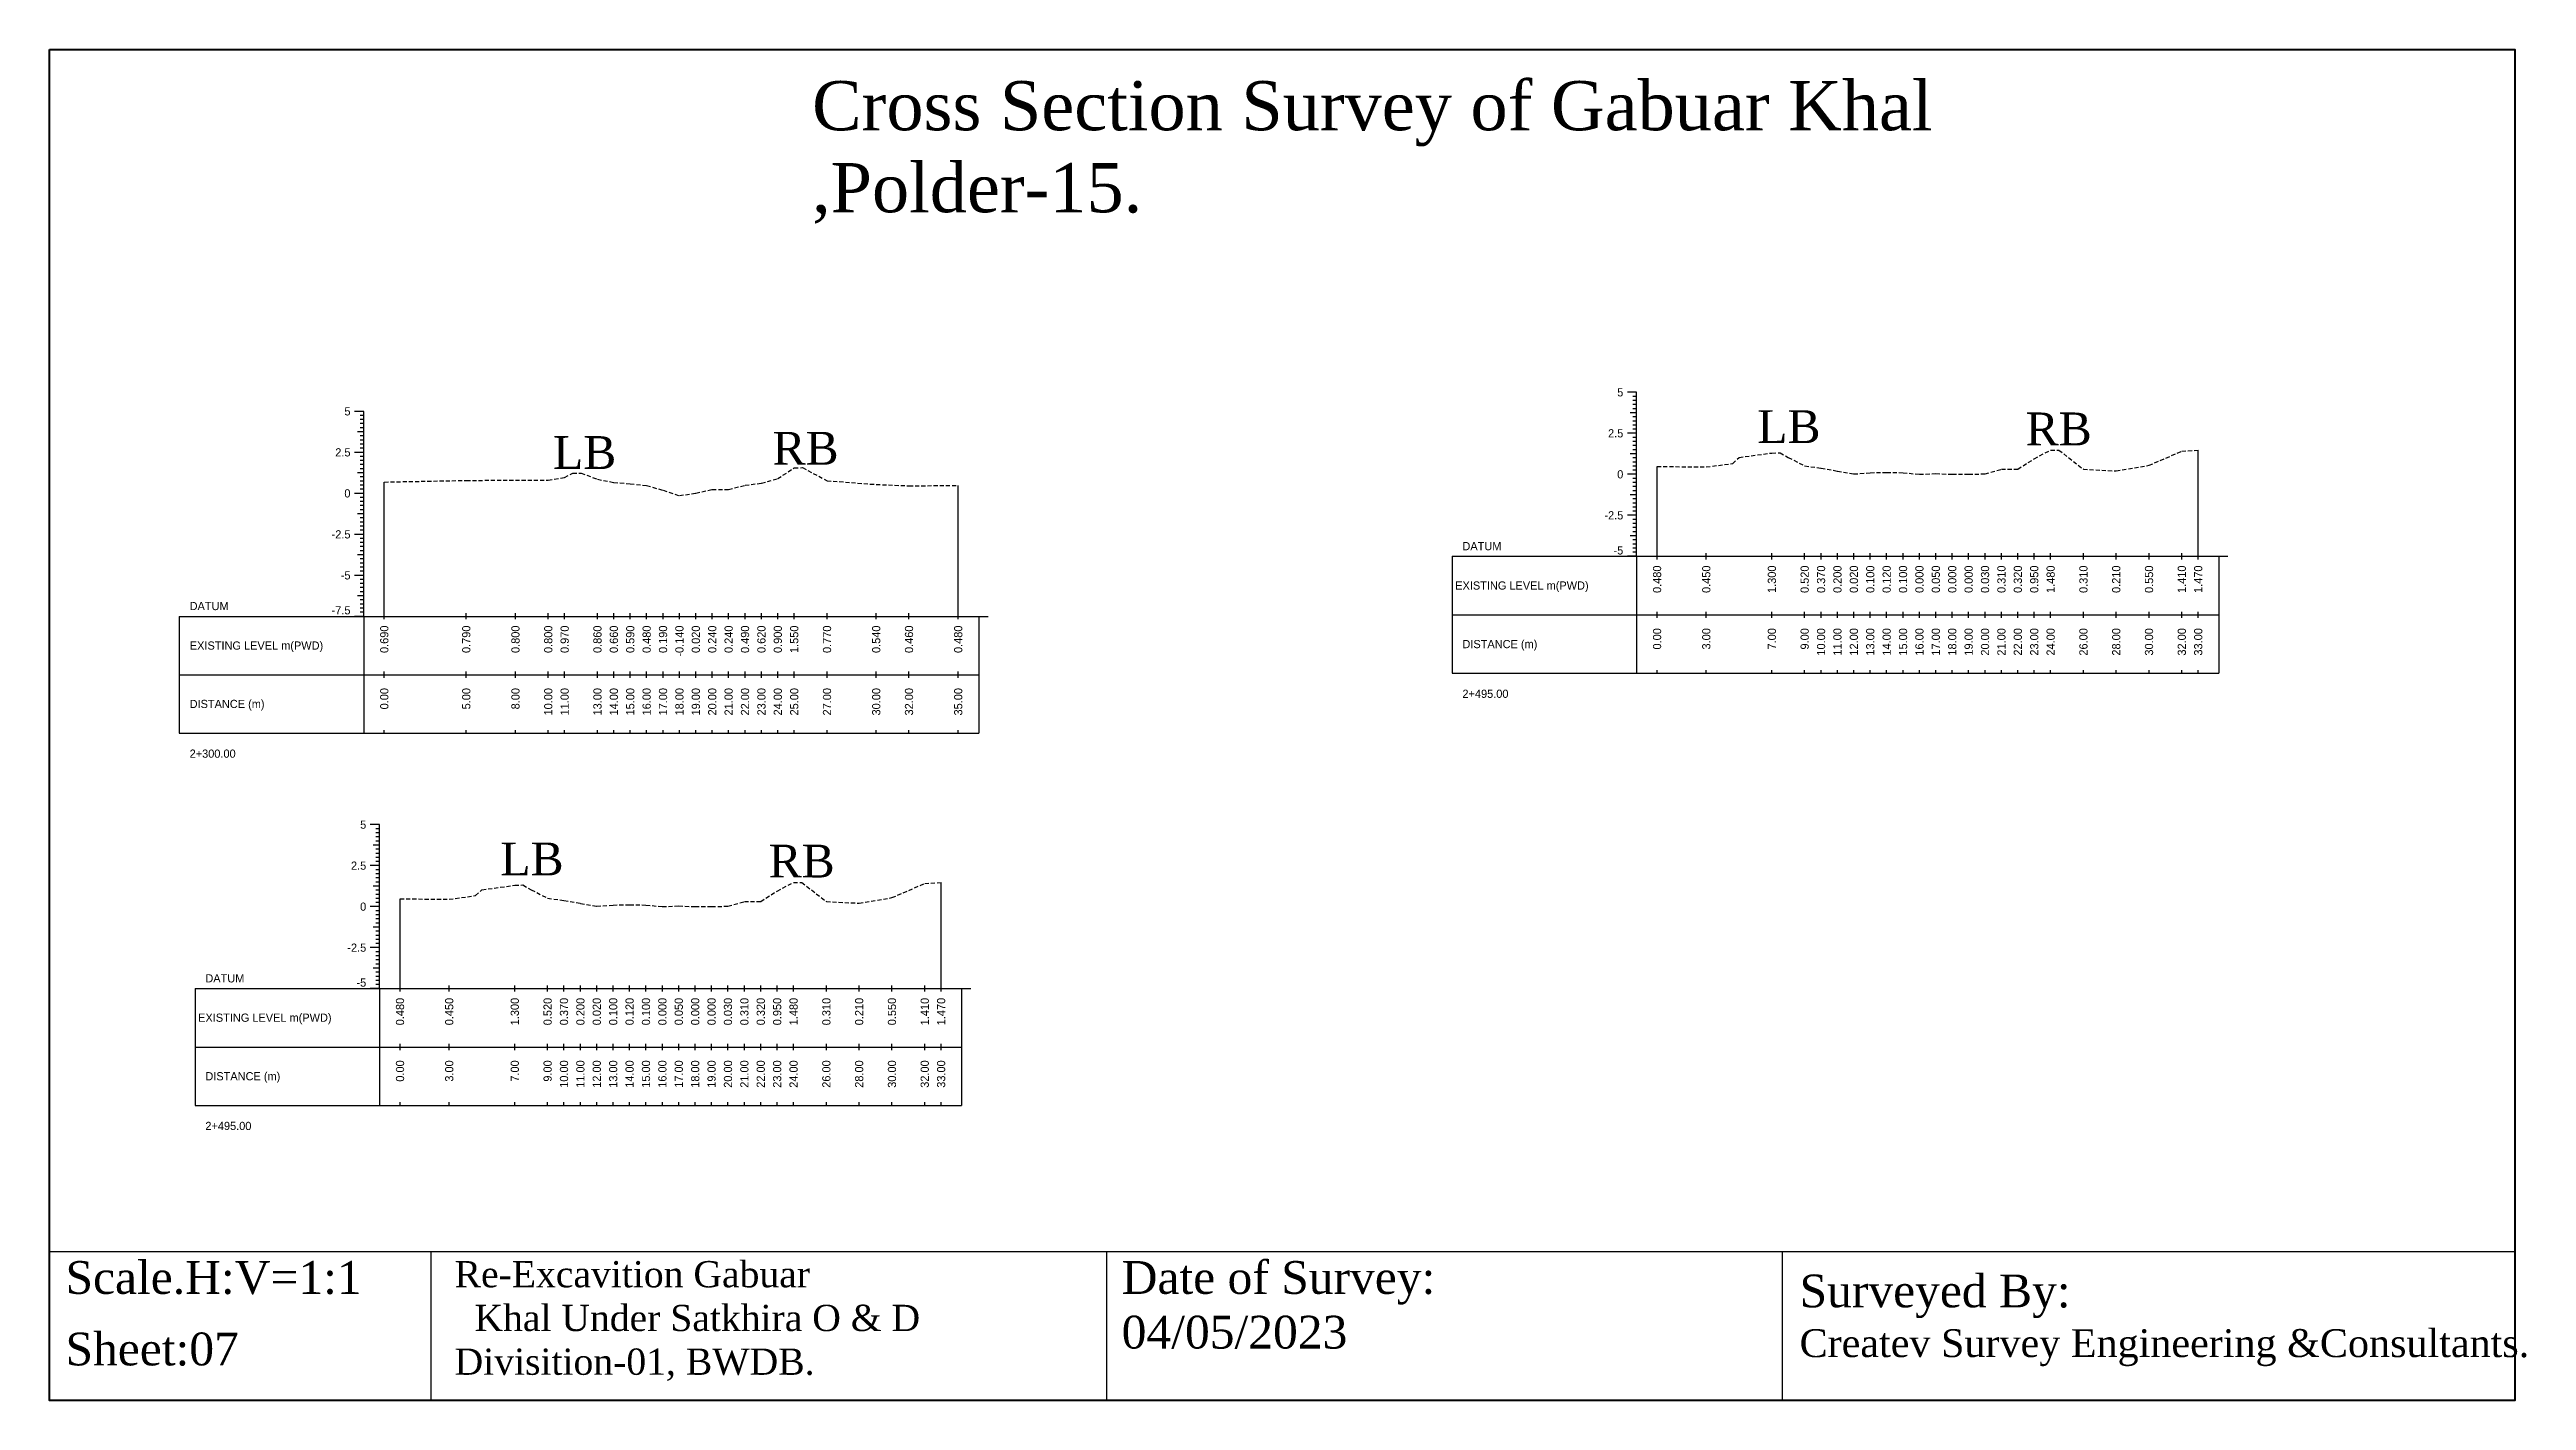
# Model space of a CAD drawing. Header units: inches. Extents: x 2552 to 3818, y -1499 to -1059.
# Drawn here: x 3309.9 to 3461, y -1385.7 to -1303.3 of the extents above; entities that cross this region are included whole.
import ezdxf
from ezdxf.enums import TextEntityAlignment as Align

# ---------------------------------------------------------------- set-up
doc = ezdxf.new("R2010")
doc.units = ezdxf.units.IN
doc.header["$MEASUREMENT"] = 0
doc.linetypes.add('HIDDEN', pattern=[0.375, 0.25, -0.125])
doc.layers.add('CS_Drawing', color=7, linetype='Continuous')
doc.layers.add('GL', color=3, linetype='HIDDEN')
doc.styles.add('romans', font='romans.shx')

msp = doc.modelspace()

# ---------------------------------------------------------------- texts
at = {"attachment_point": 1, "style": 'romans'}
for s, insert, char_height, width in [('{\\fTimes New Roman|b0|i0|c0|p18;Cross Section Survey of Gabuar Khal ,Polder-15.}', (3356.42, -1305.27), 3, 72.2837), ('{\\fTimes New Roman|b0|i0|c0|p18;LB}', (3414.06, -1325.34), 2, 204.3733), ('{\\fTimes New Roman|b0|i0|c0|p18;RB}', (3430.43, -1325.48), 2, 204.3733), ('{\\fTimes New Roman|b0|i0|c0|p18;LB}', (3340.62, -1326.92), 2, 204.3733), ('{\\fTimes New Roman|b0|i0|c0|p18;RB}', (3354.01, -1326.66), 2, 204.3733), ('{\\fTimes New Roman|b0|i0|c0|p18;LB}', (3337.41, -1351.7), 2, 204.3733), ('{\\fTimes New Roman|b0|i0|c0|p18;RB}', (3353.77, -1351.83), 2, 204.3733), ('{\\fTimes New Roman|b0|i0|c0|p18;Scale.H:V=1:1}', (3310.89, -1377.22), 2, 22.2708), ('{\\fTimes New Roman|b0|i0|c0|p18;Re-Excavition Gabuar\\P  Khal Under Satkhira O & D    Divisition-01, BWDB.}', (3334.62, -1377.22), 1.6, 38.8405), ('{\\fTimes New Roman|b0|i0|c0|p18;Date of Survey: 04/05/2023}', (3375.3, -1377.22), 2, 22.2708), ('{\\fTimes New Roman|b0|i0|c0|p18;Surveyed By:                                     \\H0.85x;Createv Survey Engineering &Consultants.}', (3416.64, -1378.04), 2, 45.2193), ('{\\fTimes New Roman|b0|i0|c0|p18;Sheet:07}', (3310.89, -1381.58), 2, 38.8405)]:
    msp.add_mtext(s, dxfattribs=dict(at, insert=insert, char_height=char_height, width=width))
at = {"layer": 'CS_Drawing'}
for s, p in [('5', (3405.89, -1324.25)), ('5', (3328.27, -1325.41)), ('2.5', (3328.27, -1327.91)), ('2.5', (3405.89, -1326.75)), ('0', (3405.89, -1329.25)), ('0', (3328.27, -1330.41)), ('-2.5', (3405.89, -1331.75)), ('-2.5', (3328.27, -1332.91)), ('-5', (3328.27, -1335.41)), ('5', (3329.23, -1350.61)), ('2.5', (3329.23, -1353.11)), ('0', (3329.23, -1355.61)), ('-2.5', (3329.23, -1358.11))]:
    msp.add_text(s, height=0.5, dxfattribs=at).set_placement(p, align=Align.MIDDLE_RIGHT)
for s, p in [('DATUM', (3396.08, -1333.63)), ('EXISTING LEVEL m(PWD)', (3395.64, -1336.03)), ('DATUM', (3318.46, -1337.28)), ('EXISTING LEVEL m(PWD)', (3318.47, -1339.69)), ('DISTANCE (m)', (3396.08, -1339.6)), ('2+495.00', (3396.08, -1342.63)), ('DISTANCE (m)', (3318.46, -1343.25)), ('2+300.00', (3318.46, -1346.28)), ('DATUM', (3319.42, -1359.98)), ('EXISTING LEVEL m(PWD)', (3318.98, -1362.38)), ('DISTANCE (m)', (3319.42, -1365.95)), ('2+495.00', (3319.42, -1368.98))]:
    msp.add_text(s, height=0.5, dxfattribs=at).set_placement(p, align=Align.MIDDLE_LEFT)
for s, p in [('-5', (3405.89, -1334.14)), ('-7.5', (3328.27, -1337.79)), ('-5', (3329.23, -1360.49))]:
    msp.add_text(s, height=0.5, dxfattribs=at).set_placement(p, align=Align.RIGHT)
for s, p in [('0.480', (3407.95, -1334.81)), ('0.450', (3410.95, -1334.81)), ('1.300', (3414.95, -1334.81)), ('0.520', (3416.95, -1334.81)), ('0.370', (3417.95, -1334.81)), ('0.200', (3418.95, -1334.81)), ('0.020', (3419.95, -1334.81)), ('0.100', (3420.95, -1334.81)), ('0.120', (3421.95, -1334.81)), ('0.100', (3422.95, -1334.81)), ('0.000', (3423.95, -1334.81)), ('0.050', (3424.95, -1334.81)), ('0.000', (3425.95, -1334.81)), ('0.000', (3426.95, -1334.81)), ('0.030', (3427.95, -1334.81)), ('0.310', (3428.95, -1334.81)), ('0.320', (3429.95, -1334.81)), ('0.950', (3430.95, -1334.81)), ('1.480', (3431.95, -1334.81)), ('0.310', (3433.95, -1334.81)), ('0.210', (3435.95, -1334.81)), ('0.550', (3437.95, -1334.81)), ('1.410', (3439.95, -1334.81)), ('1.470', (3440.95, -1334.81)), ('0.690', (3330.33, -1338.47)), ('0.790', (3335.33, -1338.47)), ('0.800', (3338.33, -1338.47)), ('0.800', (3340.33, -1338.47)), ('0.970', (3341.33, -1338.47)), ('0.860', (3343.33, -1338.47)), ('0.660', (3344.33, -1338.47)), ('0.590', (3345.33, -1338.47)), ('0.480', (3346.33, -1338.47)), ('0.190', (3347.33, -1338.47)), ('-0.140', (3348.33, -1338.47)), ('0.020', (3349.33, -1338.47)), ('0.240', (3350.33, -1338.47)), ('0.240', (3351.33, -1338.47)), ('0.490', (3352.33, -1338.47)), ('0.620', (3353.33, -1338.47)), ('0.900', (3354.33, -1338.47)), ('1.550', (3355.33, -1338.47)), ('0.770', (3357.33, -1338.47)), ('0.540', (3360.33, -1338.47)), ('0.460', (3362.33, -1338.47)), ('0.480', (3365.33, -1338.47)), ('0.00', (3407.95, -1338.63)), ('3.00', (3410.95, -1338.63)), ('7.00', (3414.95, -1338.63)), ('9.00', (3416.95, -1338.63)), ('10.00', (3417.95, -1338.63)), ('11.00', (3418.95, -1338.63)), ('12.00', (3419.95, -1338.63)), ('13.00', (3420.95, -1338.63)), ('14.00', (3421.95, -1338.63)), ('15.00', (3422.95, -1338.63)), ('16.00', (3423.95, -1338.63)), ('17.00', (3424.95, -1338.63)), ('18.00', (3425.95, -1338.63)), ('19.00', (3426.95, -1338.63)), ('20.00', (3427.95, -1338.63)), ('21.00', (3428.95, -1338.63)), ('22.00', (3429.95, -1338.63)), ('23.00', (3430.95, -1338.63)), ('24.00', (3431.95, -1338.63)), ('26.00', (3433.95, -1338.63)), ('28.00', (3435.95, -1338.63)), ('30.00', (3437.95, -1338.63)), ('32.00', (3439.95, -1338.63)), ('33.00', (3440.95, -1338.63)), ('0.00', (3330.33, -1342.28)), ('5.00', (3335.33, -1342.28)), ('8.00', (3338.33, -1342.28)), ('10.00', (3340.33, -1342.28)), ('11.00', (3341.33, -1342.28)), ('13.00', (3343.33, -1342.28)), ('14.00', (3344.33, -1342.28)), ('15.00', (3345.33, -1342.28)), ('16.00', (3346.33, -1342.28)), ('17.00', (3347.33, -1342.28)), ('18.00', (3348.33, -1342.28)), ('19.00', (3349.33, -1342.28)), ('20.00', (3350.33, -1342.28)), ('21.00', (3351.33, -1342.28)), ('22.00', (3352.33, -1342.28)), ('23.00', (3353.33, -1342.28)), ('24.00', (3354.33, -1342.28)), ('25.00', (3355.33, -1342.28)), ('27.00', (3357.33, -1342.28)), ('30.00', (3360.33, -1342.28)), ('32.00', (3362.33, -1342.28)), ('35.00', (3365.33, -1342.28)), ('0.480', (3331.29, -1361.17)), ('0.450', (3334.29, -1361.17)), ('1.300', (3338.29, -1361.17)), ('0.520', (3340.29, -1361.17)), ('0.370', (3341.29, -1361.17)), ('0.200', (3342.29, -1361.17)), ('0.020', (3343.29, -1361.17)), ('0.100', (3344.29, -1361.17)), ('0.120', (3345.29, -1361.17)), ('0.100', (3346.29, -1361.17)), ('0.000', (3347.29, -1361.17)), ('0.050', (3348.29, -1361.17)), ('0.000', (3349.29, -1361.17)), ('0.000', (3350.29, -1361.17)), ('0.030', (3351.29, -1361.17)), ('0.310', (3352.29, -1361.17)), ('0.320', (3353.29, -1361.17)), ('0.950', (3354.29, -1361.17)), ('1.480', (3355.29, -1361.17)), ('0.310', (3357.29, -1361.17)), ('0.210', (3359.29, -1361.17)), ('0.550', (3361.29, -1361.17)), ('1.410', (3363.29, -1361.17)), ('1.470', (3364.29, -1361.17)), ('0.00', (3331.29, -1364.98)), ('3.00', (3334.29, -1364.98)), ('7.00', (3338.29, -1364.98)), ('9.00', (3340.29, -1364.98)), ('10.00', (3341.29, -1364.98)), ('11.00', (3342.29, -1364.98)), ('12.00', (3343.29, -1364.98)), ('13.00', (3344.29, -1364.98)), ('14.00', (3345.29, -1364.98)), ('15.00', (3346.29, -1364.98)), ('16.00', (3347.29, -1364.98)), ('17.00', (3348.29, -1364.98)), ('18.00', (3349.29, -1364.98)), ('19.00', (3350.29, -1364.98)), ('20.00', (3351.29, -1364.98)), ('21.00', (3352.29, -1364.98)), ('22.00', (3353.29, -1364.98)), ('23.00', (3354.29, -1364.98)), ('24.00', (3355.29, -1364.98)), ('26.00', (3357.29, -1364.98)), ('28.00', (3359.29, -1364.98)), ('30.00', (3361.29, -1364.98)), ('32.00', (3363.29, -1364.98)), ('33.00', (3364.29, -1364.98))]:
    msp.add_text(s, height=0.5, rotation=90, dxfattribs=at).set_placement(p, align=Align.MIDDLE_RIGHT)

# ---------------------------------------------------------------- linework, layer by layer
at = {"color": 4, "lineweight": 40}
msp.add_lwpolyline([(3309.92, -1303.35), (3460.26, -1303.35), (3460.26, -1385.72), (3309.92, -1385.72)], close=True, dxfattribs=at)
for points in [[(3460.26, -1303.35), (3460.26, -1385.72)], [(3309.92, -1376.64), (3460.26, -1376.64)], [(3309.92, -1376.64), (3309.92, -1385.72)], [(3333.16, -1376.64), (3333.16, -1385.72)], [(3374.37, -1376.64), (3374.37, -1385.72)], [(3415.57, -1376.64), (3415.57, -1385.72)]]:
    msp.add_lwpolyline(points)
at = {"layer": 'CS_Drawing'}
for p, q in [((3406.7, -1324.25), (3406.14, -1324.25)), ((3406.7, -1324.25), (3406.31, -1324.25)), ((3406.7, -1324.25), (3406.48, -1324.25)), ((3406.7, -1324.5), (3406.48, -1324.5)), ((3406.7, -1334.25), (3406.7, -1324.25)), ((3329.08, -1325.41), (3328.52, -1325.41)), ((3329.08, -1325.41), (3328.69, -1325.41)), ((3329.08, -1325.41), (3328.86, -1325.41)), ((3329.08, -1325.66), (3328.86, -1325.66)), ((3329.08, -1325.91), (3328.86, -1325.91)), ((3329.08, -1326.16), (3328.86, -1326.16)), ((3329.08, -1337.91), (3329.08, -1325.41)), ((3406.7, -1325.5), (3406.31, -1325.5)), ((3406.7, -1324.75), (3406.48, -1324.75)), ((3406.7, -1325), (3406.48, -1325)), ((3406.7, -1325.25), (3406.48, -1325.25)), ((3406.7, -1325.5), (3406.48, -1325.5)), ((3406.7, -1325.75), (3406.48, -1325.75)), ((3406.7, -1326), (3406.48, -1326)), ((3329.08, -1326.66), (3328.69, -1326.66)), ((3329.08, -1326.41), (3328.86, -1326.41)), ((3329.08, -1326.66), (3328.86, -1326.66)), ((3329.08, -1326.91), (3328.86, -1326.91)), ((3329.08, -1327.16), (3328.86, -1327.16)), ((3329.08, -1327.41), (3328.86, -1327.41)), ((3329.08, -1327.66), (3328.86, -1327.66)), ((3406.7, -1326.75), (3406.14, -1326.75)), ((3406.7, -1326.75), (3406.31, -1326.75)), ((3406.7, -1326.25), (3406.48, -1326.25)), ((3406.7, -1326.5), (3406.48, -1326.5)), ((3406.7, -1326.75), (3406.48, -1326.75)), ((3406.7, -1327), (3406.48, -1327)), ((3406.7, -1327.25), (3406.48, -1327.25)), ((3406.7, -1327.5), (3406.48, -1327.5)), ((3329.08, -1327.91), (3328.52, -1327.91)), ((3329.08, -1327.91), (3328.69, -1327.91)), ((3329.08, -1329.16), (3328.69, -1329.16)), ((3329.08, -1327.91), (3328.86, -1327.91)), ((3329.08, -1328.16), (3328.86, -1328.16)), ((3329.08, -1328.41), (3328.86, -1328.41)), ((3329.08, -1328.66), (3328.86, -1328.66)), ((3329.08, -1328.91), (3328.86, -1328.91)), ((3329.08, -1329.16), (3328.86, -1329.16)), ((3406.7, -1328), (3406.31, -1328)), ((3406.7, -1327.75), (3406.48, -1327.75)), ((3406.7, -1328), (3406.48, -1328)), ((3406.7, -1328.25), (3406.48, -1328.25)), ((3406.7, -1328.5), (3406.48, -1328.5)), ((3406.7, -1328.75), (3406.48, -1328.75)), ((3406.7, -1329), (3406.48, -1329)), ((3407.95, -1334.25), (3407.95, -1328.77)), ((3440.95, -1334.25), (3440.95, -1327.78)), ((3329.08, -1330.41), (3328.52, -1330.41)), ((3329.08, -1330.41), (3328.69, -1330.41)), ((3329.08, -1329.41), (3328.86, -1329.41)), ((3329.08, -1329.66), (3328.86, -1329.66)), ((3329.08, -1329.91), (3328.86, -1329.91)), ((3329.08, -1330.16), (3328.86, -1330.16)), ((3329.08, -1330.41), (3328.86, -1330.41)), ((3329.08, -1330.66), (3328.86, -1330.66)), ((3330.33, -1337.91), (3330.33, -1329.72)), ((3365.33, -1337.91), (3365.33, -1329.93)), ((3406.7, -1329.25), (3406.14, -1329.25)), ((3406.7, -1329.25), (3406.31, -1329.25)), ((3406.7, -1330.5), (3406.31, -1330.5)), ((3406.7, -1329.25), (3406.48, -1329.25)), ((3406.7, -1329.5), (3406.48, -1329.5)), ((3406.7, -1329.75), (3406.48, -1329.75)), ((3406.7, -1330), (3406.48, -1330)), ((3406.7, -1330.25), (3406.48, -1330.25)), ((3406.7, -1330.5), (3406.48, -1330.5)), ((3406.7, -1330.75), (3406.48, -1330.75)), ((3329.08, -1331.66), (3328.69, -1331.66)), ((3329.08, -1330.91), (3328.86, -1330.91)), ((3329.08, -1331.16), (3328.86, -1331.16)), ((3329.08, -1331.41), (3328.86, -1331.41)), ((3329.08, -1331.66), (3328.86, -1331.66)), ((3329.08, -1331.91), (3328.86, -1331.91)), ((3329.08, -1332.16), (3328.86, -1332.16)), ((3406.7, -1331.75), (3406.14, -1331.75)), ((3406.7, -1331.75), (3406.31, -1331.75)), ((3406.7, -1331), (3406.48, -1331)), ((3406.7, -1331.25), (3406.48, -1331.25)), ((3406.7, -1331.5), (3406.48, -1331.5)), ((3406.7, -1331.75), (3406.48, -1331.75)), ((3406.7, -1332), (3406.48, -1332)), ((3406.7, -1332.25), (3406.48, -1332.25)), ((3329.08, -1332.91), (3328.52, -1332.91)), ((3329.08, -1332.91), (3328.69, -1332.91)), ((3329.08, -1332.41), (3328.86, -1332.41)), ((3329.08, -1332.66), (3328.86, -1332.66)), ((3329.08, -1332.91), (3328.86, -1332.91)), ((3329.08, -1333.16), (3328.86, -1333.16)), ((3329.08, -1333.41), (3328.86, -1333.41)), ((3329.08, -1333.66), (3328.86, -1333.66)), ((3406.7, -1333), (3406.31, -1333)), ((3406.7, -1332.5), (3406.48, -1332.5)), ((3406.7, -1332.75), (3406.48, -1332.75)), ((3406.7, -1333), (3406.48, -1333)), ((3406.7, -1333.25), (3406.48, -1333.25)), ((3406.7, -1333.5), (3406.48, -1333.5)), ((3406.7, -1333.75), (3406.48, -1333.75)), ((3329.08, -1334.16), (3328.69, -1334.16)), ((3329.08, -1333.91), (3328.86, -1333.91)), ((3329.08, -1334.16), (3328.86, -1334.16)), ((3329.08, -1334.41), (3328.86, -1334.41)), ((3329.08, -1334.66), (3328.86, -1334.66)), ((3329.08, -1334.91), (3328.86, -1334.91)), ((3329.08, -1335.16), (3328.86, -1335.16)), ((3395.45, -1334.25), (3406.7, -1334.25)), ((3395.45, -1334.25), (3395.45, -1341.38)), ((3406.7, -1334.25), (3406.14, -1334.25)), ((3406.7, -1334.25), (3406.31, -1334.25)), ((3406.7, -1334), (3406.48, -1334)), ((3406.7, -1334.25), (3406.48, -1334.25)), ((3406.7, -1334.25), (3442.2, -1334.25)), ((3406.7, -1334.25), (3406.7, -1341.38)), ((3407.95, -1334.44), (3407.95, -1334.06)), ((3410.95, -1334.44), (3410.95, -1334.06)), ((3414.95, -1334.44), (3414.95, -1334.06)), ((3416.95, -1334.44), (3416.95, -1334.06)), ((3417.95, -1334.44), (3417.95, -1334.06)), ((3418.95, -1334.44), (3418.95, -1334.06)), ((3419.95, -1334.44), (3419.95, -1334.06)), ((3420.95, -1334.44), (3420.95, -1334.06)), ((3421.95, -1334.44), (3421.95, -1334.06)), ((3422.95, -1334.44), (3422.95, -1334.06)), ((3423.95, -1334.44), (3423.95, -1334.06)), ((3424.95, -1334.44), (3424.95, -1334.06)), ((3425.95, -1334.44), (3425.95, -1334.06)), ((3426.95, -1334.44), (3426.95, -1334.06)), ((3427.95, -1334.44), (3427.95, -1334.06)), ((3428.95, -1334.44), (3428.95, -1334.06)), ((3429.95, -1334.44), (3429.95, -1334.06)), ((3430.95, -1334.44), (3430.95, -1334.06)), ((3431.95, -1334.44), (3431.95, -1334.06)), ((3433.95, -1334.44), (3433.95, -1334.06)), ((3435.95, -1334.44), (3435.95, -1334.06)), ((3437.95, -1334.44), (3437.95, -1334.06)), ((3439.95, -1334.44), (3439.95, -1334.06)), ((3440.95, -1334.44), (3440.95, -1334.06)), ((3442.2, -1334.25), (3442.76, -1334.25)), ((3442.2, -1334.25), (3442.59, -1334.25)), ((3442.2, -1334.25), (3442.43, -1334.25)), ((3442.2, -1334.25), (3442.2, -1341.38)), ((3329.08, -1335.41), (3328.52, -1335.41)), ((3329.08, -1335.41), (3328.69, -1335.41)), ((3329.08, -1336.66), (3328.69, -1336.66)), ((3329.08, -1335.41), (3328.86, -1335.41)), ((3329.08, -1335.66), (3328.86, -1335.66)), ((3329.08, -1335.91), (3328.86, -1335.91)), ((3329.08, -1336.16), (3328.86, -1336.16)), ((3329.08, -1336.41), (3328.86, -1336.41)), ((3329.08, -1336.66), (3328.86, -1336.66)), ((3317.83, -1337.91), (3329.08, -1337.91)), ((3317.83, -1337.91), (3317.83, -1345.03)), ((3329.08, -1337.91), (3328.52, -1337.91)), ((3329.08, -1337.91), (3328.69, -1337.91)), ((3329.08, -1336.91), (3328.86, -1336.91)), ((3329.08, -1337.16), (3328.86, -1337.16)), ((3329.08, -1337.41), (3328.86, -1337.41)), ((3329.08, -1337.66), (3328.86, -1337.66)), ((3329.08, -1337.91), (3328.86, -1337.91)), ((3329.08, -1337.91), (3366.58, -1337.91)), ((3329.08, -1337.91), (3329.08, -1345.03)), ((3330.33, -1338.09), (3330.33, -1337.72)), ((3335.33, -1338.09), (3335.33, -1337.72)), ((3338.33, -1338.09), (3338.33, -1337.72)), ((3340.33, -1338.09), (3340.33, -1337.72)), ((3341.33, -1338.09), (3341.33, -1337.72)), ((3343.33, -1338.09), (3343.33, -1337.72)), ((3344.33, -1338.09), (3344.33, -1337.72)), ((3345.33, -1338.09), (3345.33, -1337.72)), ((3346.33, -1338.09), (3346.33, -1337.72)), ((3347.33, -1338.09), (3347.33, -1337.72)), ((3348.33, -1338.09), (3348.33, -1337.72)), ((3349.33, -1338.09), (3349.33, -1337.72)), ((3350.33, -1338.09), (3350.33, -1337.72)), ((3351.33, -1338.09), (3351.33, -1337.72)), ((3352.33, -1338.09), (3352.33, -1337.72)), ((3353.33, -1338.09), (3353.33, -1337.72)), ((3354.33, -1338.09), (3354.33, -1337.72)), ((3355.33, -1338.09), (3355.33, -1337.72)), ((3357.33, -1338.09), (3357.33, -1337.72)), ((3360.33, -1338.09), (3360.33, -1337.72)), ((3362.33, -1338.09), (3362.33, -1337.72)), ((3365.33, -1338.09), (3365.33, -1337.72)), ((3366.58, -1337.91), (3367.15, -1337.91)), ((3366.58, -1337.91), (3366.98, -1337.91)), ((3366.58, -1337.91), (3366.81, -1337.91)), ((3366.58, -1337.91), (3366.58, -1345.03)), ((3395.45, -1337.81), (3406.7, -1337.81)), ((3406.7, -1337.81), (3442.2, -1337.81)), ((3406.7, -1337.81), (3442.2, -1337.81)), ((3407.95, -1338), (3407.95, -1337.63)), ((3410.95, -1338), (3410.95, -1337.63)), ((3414.95, -1338), (3414.95, -1337.63)), ((3416.95, -1338), (3416.95, -1337.63)), ((3417.95, -1338), (3417.95, -1337.63)), ((3418.95, -1338), (3418.95, -1337.63)), ((3419.95, -1338), (3419.95, -1337.63)), ((3420.95, -1338), (3420.95, -1337.63)), ((3421.95, -1338), (3421.95, -1337.63)), ((3422.95, -1338), (3422.95, -1337.63)), ((3423.95, -1338), (3423.95, -1337.63)), ((3424.95, -1338), (3424.95, -1337.63)), ((3425.95, -1338), (3425.95, -1337.63)), ((3426.95, -1338), (3426.95, -1337.63)), ((3427.95, -1338), (3427.95, -1337.63)), ((3428.95, -1338), (3428.95, -1337.63)), ((3429.95, -1338), (3429.95, -1337.63)), ((3430.95, -1338), (3430.95, -1337.63)), ((3431.95, -1338), (3431.95, -1337.63)), ((3433.95, -1338), (3433.95, -1337.63)), ((3435.95, -1338), (3435.95, -1337.63)), ((3437.95, -1338), (3437.95, -1337.63)), ((3439.95, -1338), (3439.95, -1337.63)), ((3440.95, -1338), (3440.95, -1337.63)), ((3330.33, -1341.66), (3330.33, -1341.28)), ((3335.33, -1341.66), (3335.33, -1341.28)), ((3338.33, -1341.66), (3338.33, -1341.28)), ((3340.33, -1341.66), (3340.33, -1341.28)), ((3341.33, -1341.66), (3341.33, -1341.28)), ((3343.33, -1341.66), (3343.33, -1341.28)), ((3344.33, -1341.66), (3344.33, -1341.28)), ((3345.33, -1341.66), (3345.33, -1341.28)), ((3346.33, -1341.66), (3346.33, -1341.28)), ((3347.33, -1341.66), (3347.33, -1341.28)), ((3348.33, -1341.66), (3348.33, -1341.28)), ((3349.33, -1341.66), (3349.33, -1341.28)), ((3350.33, -1341.66), (3350.33, -1341.28)), ((3351.33, -1341.66), (3351.33, -1341.28)), ((3352.33, -1341.66), (3352.33, -1341.28)), ((3353.33, -1341.66), (3353.33, -1341.28)), ((3354.33, -1341.66), (3354.33, -1341.28)), ((3355.33, -1341.66), (3355.33, -1341.28)), ((3357.33, -1341.66), (3357.33, -1341.28)), ((3360.33, -1341.66), (3360.33, -1341.28)), ((3362.33, -1341.66), (3362.33, -1341.28)), ((3365.33, -1341.66), (3365.33, -1341.28)), ((3407.95, -1341.38), (3407.95, -1341.19)), ((3410.95, -1341.38), (3410.95, -1341.19)), ((3414.95, -1341.38), (3414.95, -1341.19)), ((3416.95, -1341.38), (3416.95, -1341.19)), ((3417.95, -1341.38), (3417.95, -1341.19)), ((3418.95, -1341.38), (3418.95, -1341.19)), ((3419.95, -1341.38), (3419.95, -1341.19)), ((3420.95, -1341.38), (3420.95, -1341.19)), ((3421.95, -1341.38), (3421.95, -1341.19)), ((3422.95, -1341.38), (3422.95, -1341.19)), ((3423.95, -1341.38), (3423.95, -1341.19)), ((3424.95, -1341.38), (3424.95, -1341.19)), ((3425.95, -1341.38), (3425.95, -1341.19)), ((3426.95, -1341.38), (3426.95, -1341.19)), ((3427.95, -1341.38), (3427.95, -1341.19)), ((3428.95, -1341.38), (3428.95, -1341.19)), ((3429.95, -1341.38), (3429.95, -1341.19)), ((3430.95, -1341.38), (3430.95, -1341.19)), ((3431.95, -1341.38), (3431.95, -1341.19)), ((3433.95, -1341.38), (3433.95, -1341.19)), ((3435.95, -1341.38), (3435.95, -1341.19)), ((3437.95, -1341.38), (3437.95, -1341.19)), ((3439.95, -1341.38), (3439.95, -1341.19)), ((3440.95, -1341.38), (3440.95, -1341.19)), ((3317.83, -1341.47), (3329.08, -1341.47)), ((3329.08, -1341.47), (3366.58, -1341.47)), ((3329.08, -1341.47), (3366.58, -1341.47)), ((3395.45, -1341.38), (3406.7, -1341.38)), ((3406.7, -1341.38), (3442.2, -1341.38)), ((3317.83, -1345.03), (3329.08, -1345.03)), ((3329.08, -1345.03), (3366.58, -1345.03)), ((3330.33, -1345.03), (3330.33, -1344.84)), ((3335.33, -1345.03), (3335.33, -1344.84)), ((3338.33, -1345.03), (3338.33, -1344.84)), ((3340.33, -1345.03), (3340.33, -1344.84)), ((3341.33, -1345.03), (3341.33, -1344.84)), ((3343.33, -1345.03), (3343.33, -1344.84)), ((3344.33, -1345.03), (3344.33, -1344.84)), ((3345.33, -1345.03), (3345.33, -1344.84)), ((3346.33, -1345.03), (3346.33, -1344.84)), ((3347.33, -1345.03), (3347.33, -1344.84)), ((3348.33, -1345.03), (3348.33, -1344.84)), ((3349.33, -1345.03), (3349.33, -1344.84)), ((3350.33, -1345.03), (3350.33, -1344.84)), ((3351.33, -1345.03), (3351.33, -1344.84)), ((3352.33, -1345.03), (3352.33, -1344.84)), ((3353.33, -1345.03), (3353.33, -1344.84)), ((3354.33, -1345.03), (3354.33, -1344.84)), ((3355.33, -1345.03), (3355.33, -1344.84)), ((3357.33, -1345.03), (3357.33, -1344.84)), ((3360.33, -1345.03), (3360.33, -1344.84)), ((3362.33, -1345.03), (3362.33, -1344.84)), ((3365.33, -1345.03), (3365.33, -1344.84)), ((3330.04, -1350.61), (3329.48, -1350.61)), ((3330.04, -1350.61), (3329.65, -1350.61)), ((3330.04, -1351.86), (3329.65, -1351.86)), ((3330.04, -1350.61), (3329.82, -1350.61)), ((3330.04, -1350.86), (3329.82, -1350.86)), ((3330.04, -1351.11), (3329.82, -1351.11)), ((3330.04, -1351.36), (3329.82, -1351.36)), ((3330.04, -1351.61), (3329.82, -1351.61)), ((3330.04, -1351.86), (3329.82, -1351.86)), ((3330.04, -1360.61), (3330.04, -1350.61)), ((3330.04, -1353.11), (3329.48, -1353.11)), ((3330.04, -1353.11), (3329.65, -1353.11)), ((3330.04, -1352.11), (3329.82, -1352.11)), ((3330.04, -1352.36), (3329.82, -1352.36)), ((3330.04, -1352.61), (3329.82, -1352.61)), ((3330.04, -1352.86), (3329.82, -1352.86)), ((3330.04, -1353.11), (3329.82, -1353.11)), ((3330.04, -1353.36), (3329.82, -1353.36)), ((3330.04, -1354.36), (3329.65, -1354.36)), ((3330.04, -1353.61), (3329.82, -1353.61)), ((3330.04, -1353.86), (3329.82, -1353.86)), ((3330.04, -1354.11), (3329.82, -1354.11)), ((3330.04, -1354.36), (3329.82, -1354.36)), ((3330.04, -1354.61), (3329.82, -1354.61)), ((3330.04, -1354.86), (3329.82, -1354.86)), ((3364.29, -1360.61), (3364.29, -1354.14)), ((3330.04, -1355.61), (3329.48, -1355.61)), ((3330.04, -1355.61), (3329.65, -1355.61)), ((3330.04, -1355.11), (3329.82, -1355.11)), ((3330.04, -1355.36), (3329.82, -1355.36)), ((3330.04, -1355.61), (3329.82, -1355.61)), ((3330.04, -1355.86), (3329.82, -1355.86)), ((3330.04, -1356.11), (3329.82, -1356.11)), ((3330.04, -1356.36), (3329.82, -1356.36)), ((3331.29, -1360.61), (3331.29, -1355.13)), ((3330.04, -1356.86), (3329.65, -1356.86)), ((3330.04, -1356.61), (3329.82, -1356.61)), ((3330.04, -1356.86), (3329.82, -1356.86)), ((3330.04, -1357.11), (3329.82, -1357.11)), ((3330.04, -1357.36), (3329.82, -1357.36)), ((3330.04, -1357.61), (3329.82, -1357.61)), ((3330.04, -1357.86), (3329.82, -1357.86)), ((3330.04, -1358.11), (3329.48, -1358.11)), ((3330.04, -1358.11), (3329.65, -1358.11)), ((3330.04, -1359.36), (3329.65, -1359.36)), ((3330.04, -1358.11), (3329.82, -1358.11)), ((3330.04, -1358.36), (3329.82, -1358.36)), ((3330.04, -1358.61), (3329.82, -1358.61)), ((3330.04, -1358.86), (3329.82, -1358.86)), ((3330.04, -1359.11), (3329.82, -1359.11)), ((3330.04, -1359.36), (3329.82, -1359.36)), ((3318.79, -1360.61), (3330.04, -1360.61)), ((3318.79, -1360.61), (3318.79, -1367.73)), ((3330.04, -1360.61), (3329.48, -1360.61)), ((3330.04, -1360.61), (3329.65, -1360.61)), ((3330.04, -1359.61), (3329.82, -1359.61)), ((3330.04, -1359.86), (3329.82, -1359.86)), ((3330.04, -1360.11), (3329.82, -1360.11)), ((3330.04, -1360.36), (3329.82, -1360.36)), ((3330.04, -1360.61), (3329.82, -1360.61)), ((3330.04, -1360.61), (3365.54, -1360.61)), ((3330.04, -1360.61), (3330.04, -1367.73)), ((3331.29, -1360.79), (3331.29, -1360.42)), ((3334.29, -1360.79), (3334.29, -1360.42)), ((3338.29, -1360.79), (3338.29, -1360.42)), ((3340.29, -1360.79), (3340.29, -1360.42)), ((3341.29, -1360.79), (3341.29, -1360.42)), ((3342.29, -1360.79), (3342.29, -1360.42)), ((3343.29, -1360.79), (3343.29, -1360.42)), ((3344.29, -1360.79), (3344.29, -1360.42)), ((3345.29, -1360.79), (3345.29, -1360.42)), ((3346.29, -1360.79), (3346.29, -1360.42)), ((3347.29, -1360.79), (3347.29, -1360.42)), ((3348.29, -1360.79), (3348.29, -1360.42)), ((3349.29, -1360.79), (3349.29, -1360.42)), ((3350.29, -1360.79), (3350.29, -1360.42)), ((3351.29, -1360.79), (3351.29, -1360.42)), ((3352.29, -1360.79), (3352.29, -1360.42)), ((3353.29, -1360.79), (3353.29, -1360.42)), ((3354.29, -1360.79), (3354.29, -1360.42)), ((3355.29, -1360.79), (3355.29, -1360.42)), ((3357.29, -1360.79), (3357.29, -1360.42)), ((3359.29, -1360.79), (3359.29, -1360.42)), ((3361.29, -1360.79), (3361.29, -1360.42)), ((3363.29, -1360.79), (3363.29, -1360.42)), ((3364.29, -1360.79), (3364.29, -1360.42)), ((3365.54, -1360.61), (3366.1, -1360.61)), ((3365.54, -1360.61), (3365.94, -1360.61)), ((3365.54, -1360.61), (3365.77, -1360.61)), ((3365.54, -1360.61), (3365.54, -1367.73)), ((3331.29, -1364.36), (3331.29, -1363.98)), ((3334.29, -1364.36), (3334.29, -1363.98)), ((3338.29, -1364.36), (3338.29, -1363.98)), ((3340.29, -1364.36), (3340.29, -1363.98)), ((3341.29, -1364.36), (3341.29, -1363.98)), ((3342.29, -1364.36), (3342.29, -1363.98)), ((3343.29, -1364.36), (3343.29, -1363.98)), ((3344.29, -1364.36), (3344.29, -1363.98)), ((3345.29, -1364.36), (3345.29, -1363.98)), ((3346.29, -1364.36), (3346.29, -1363.98)), ((3347.29, -1364.36), (3347.29, -1363.98)), ((3348.29, -1364.36), (3348.29, -1363.98)), ((3349.29, -1364.36), (3349.29, -1363.98)), ((3350.29, -1364.36), (3350.29, -1363.98)), ((3351.29, -1364.36), (3351.29, -1363.98)), ((3352.29, -1364.36), (3352.29, -1363.98)), ((3353.29, -1364.36), (3353.29, -1363.98)), ((3354.29, -1364.36), (3354.29, -1363.98)), ((3355.29, -1364.36), (3355.29, -1363.98)), ((3357.29, -1364.36), (3357.29, -1363.98)), ((3359.29, -1364.36), (3359.29, -1363.98)), ((3361.29, -1364.36), (3361.29, -1363.98)), ((3363.29, -1364.36), (3363.29, -1363.98)), ((3364.29, -1364.36), (3364.29, -1363.98)), ((3318.79, -1364.17), (3330.04, -1364.17)), ((3330.04, -1364.17), (3365.54, -1364.17)), ((3330.04, -1364.17), (3365.54, -1364.17)), ((3318.79, -1367.73), (3330.04, -1367.73)), ((3330.04, -1367.73), (3365.54, -1367.73)), ((3331.29, -1367.73), (3331.29, -1367.54)), ((3334.29, -1367.73), (3334.29, -1367.54)), ((3338.29, -1367.73), (3338.29, -1367.54)), ((3340.29, -1367.73), (3340.29, -1367.54)), ((3341.29, -1367.73), (3341.29, -1367.54)), ((3342.29, -1367.73), (3342.29, -1367.54)), ((3343.29, -1367.73), (3343.29, -1367.54)), ((3344.29, -1367.73), (3344.29, -1367.54)), ((3345.29, -1367.73), (3345.29, -1367.54)), ((3346.29, -1367.73), (3346.29, -1367.54)), ((3347.29, -1367.73), (3347.29, -1367.54)), ((3348.29, -1367.73), (3348.29, -1367.54)), ((3349.29, -1367.73), (3349.29, -1367.54)), ((3350.29, -1367.73), (3350.29, -1367.54)), ((3351.29, -1367.73), (3351.29, -1367.54)), ((3352.29, -1367.73), (3352.29, -1367.54)), ((3353.29, -1367.73), (3353.29, -1367.54)), ((3354.29, -1367.73), (3354.29, -1367.54)), ((3355.29, -1367.73), (3355.29, -1367.54)), ((3357.29, -1367.73), (3357.29, -1367.54)), ((3359.29, -1367.73), (3359.29, -1367.54)), ((3361.29, -1367.73), (3361.29, -1367.54)), ((3363.29, -1367.73), (3363.29, -1367.54)), ((3364.29, -1367.73), (3364.29, -1367.54))]:
    msp.add_line(p, q, dxfattribs=at)
at = {"layer": 'GL'}
for points in [[(3330.33, -1329.72), (3335.33, -1329.62), (3338.33, -1329.61), (3340.33, -1329.61), (3341.33, -1329.44), (3341.83, -1329.18), (3342.33, -1329.17), (3343.33, -1329.55), (3344.33, -1329.75), (3345.33, -1329.82), (3346.33, -1329.93), (3347.33, -1330.22), (3348.33, -1330.55), (3349.33, -1330.39), (3350.33, -1330.17), (3351.33, -1330.17), (3352.33, -1329.92), (3353.33, -1329.79), (3354.33, -1329.51), (3355.33, -1328.86), (3355.83, -1328.84), (3357.33, -1329.64), (3360.33, -1329.87), (3362.33, -1329.95), (3365.33, -1329.93)], [(3407.95, -1328.77), (3410.95, -1328.8), (3412.56, -1328.59), (3412.95, -1328.22), (3414.95, -1327.95), (3415.45, -1327.93), (3415.95, -1328.22), (3416.95, -1328.73), (3417.95, -1328.88), (3418.95, -1329.05), (3419.95, -1329.23), (3420.95, -1329.15), (3421.95, -1329.13), (3422.95, -1329.15), (3423.95, -1329.25), (3424.95, -1329.2), (3425.95, -1329.25), (3426.95, -1329.25), (3427.95, -1329.22), (3428.95, -1328.94), (3429.95, -1328.93), (3430.95, -1328.3), (3431.95, -1327.77), (3432.45, -1327.77), (3433.95, -1328.94), (3435.95, -1329.04), (3437.95, -1328.7), (3439.95, -1327.84), (3440.95, -1327.78), (3440.95, -1327.78)], [(3331.29, -1355.13), (3334.29, -1355.16), (3335.9, -1354.94), (3336.29, -1354.58), (3338.29, -1354.31), (3338.79, -1354.29), (3339.29, -1354.58), (3340.29, -1355.09), (3341.29, -1355.24), (3342.29, -1355.41), (3343.29, -1355.59), (3344.29, -1355.51), (3345.29, -1355.49), (3346.29, -1355.51), (3347.29, -1355.61), (3348.29, -1355.56), (3349.29, -1355.61), (3350.29, -1355.61), (3351.29, -1355.58), (3352.29, -1355.3), (3353.29, -1355.29), (3354.29, -1354.66), (3355.29, -1354.13), (3355.79, -1354.13), (3357.29, -1355.3), (3359.29, -1355.4), (3361.29, -1355.06), (3363.29, -1354.2), (3364.29, -1354.14), (3364.29, -1354.14)]]:
    msp.add_lwpolyline(points, dxfattribs=at)

msp.set_redraw_order([(e.dxf.handle, doc.entitydb.next_handle()) for e in msp.query("TEXT MTEXT ATTDEF DIMENSION ARC_DIMENSION")])  # texts and dimensions are drawn at this point

doc.saveas('drawing.dxf')
